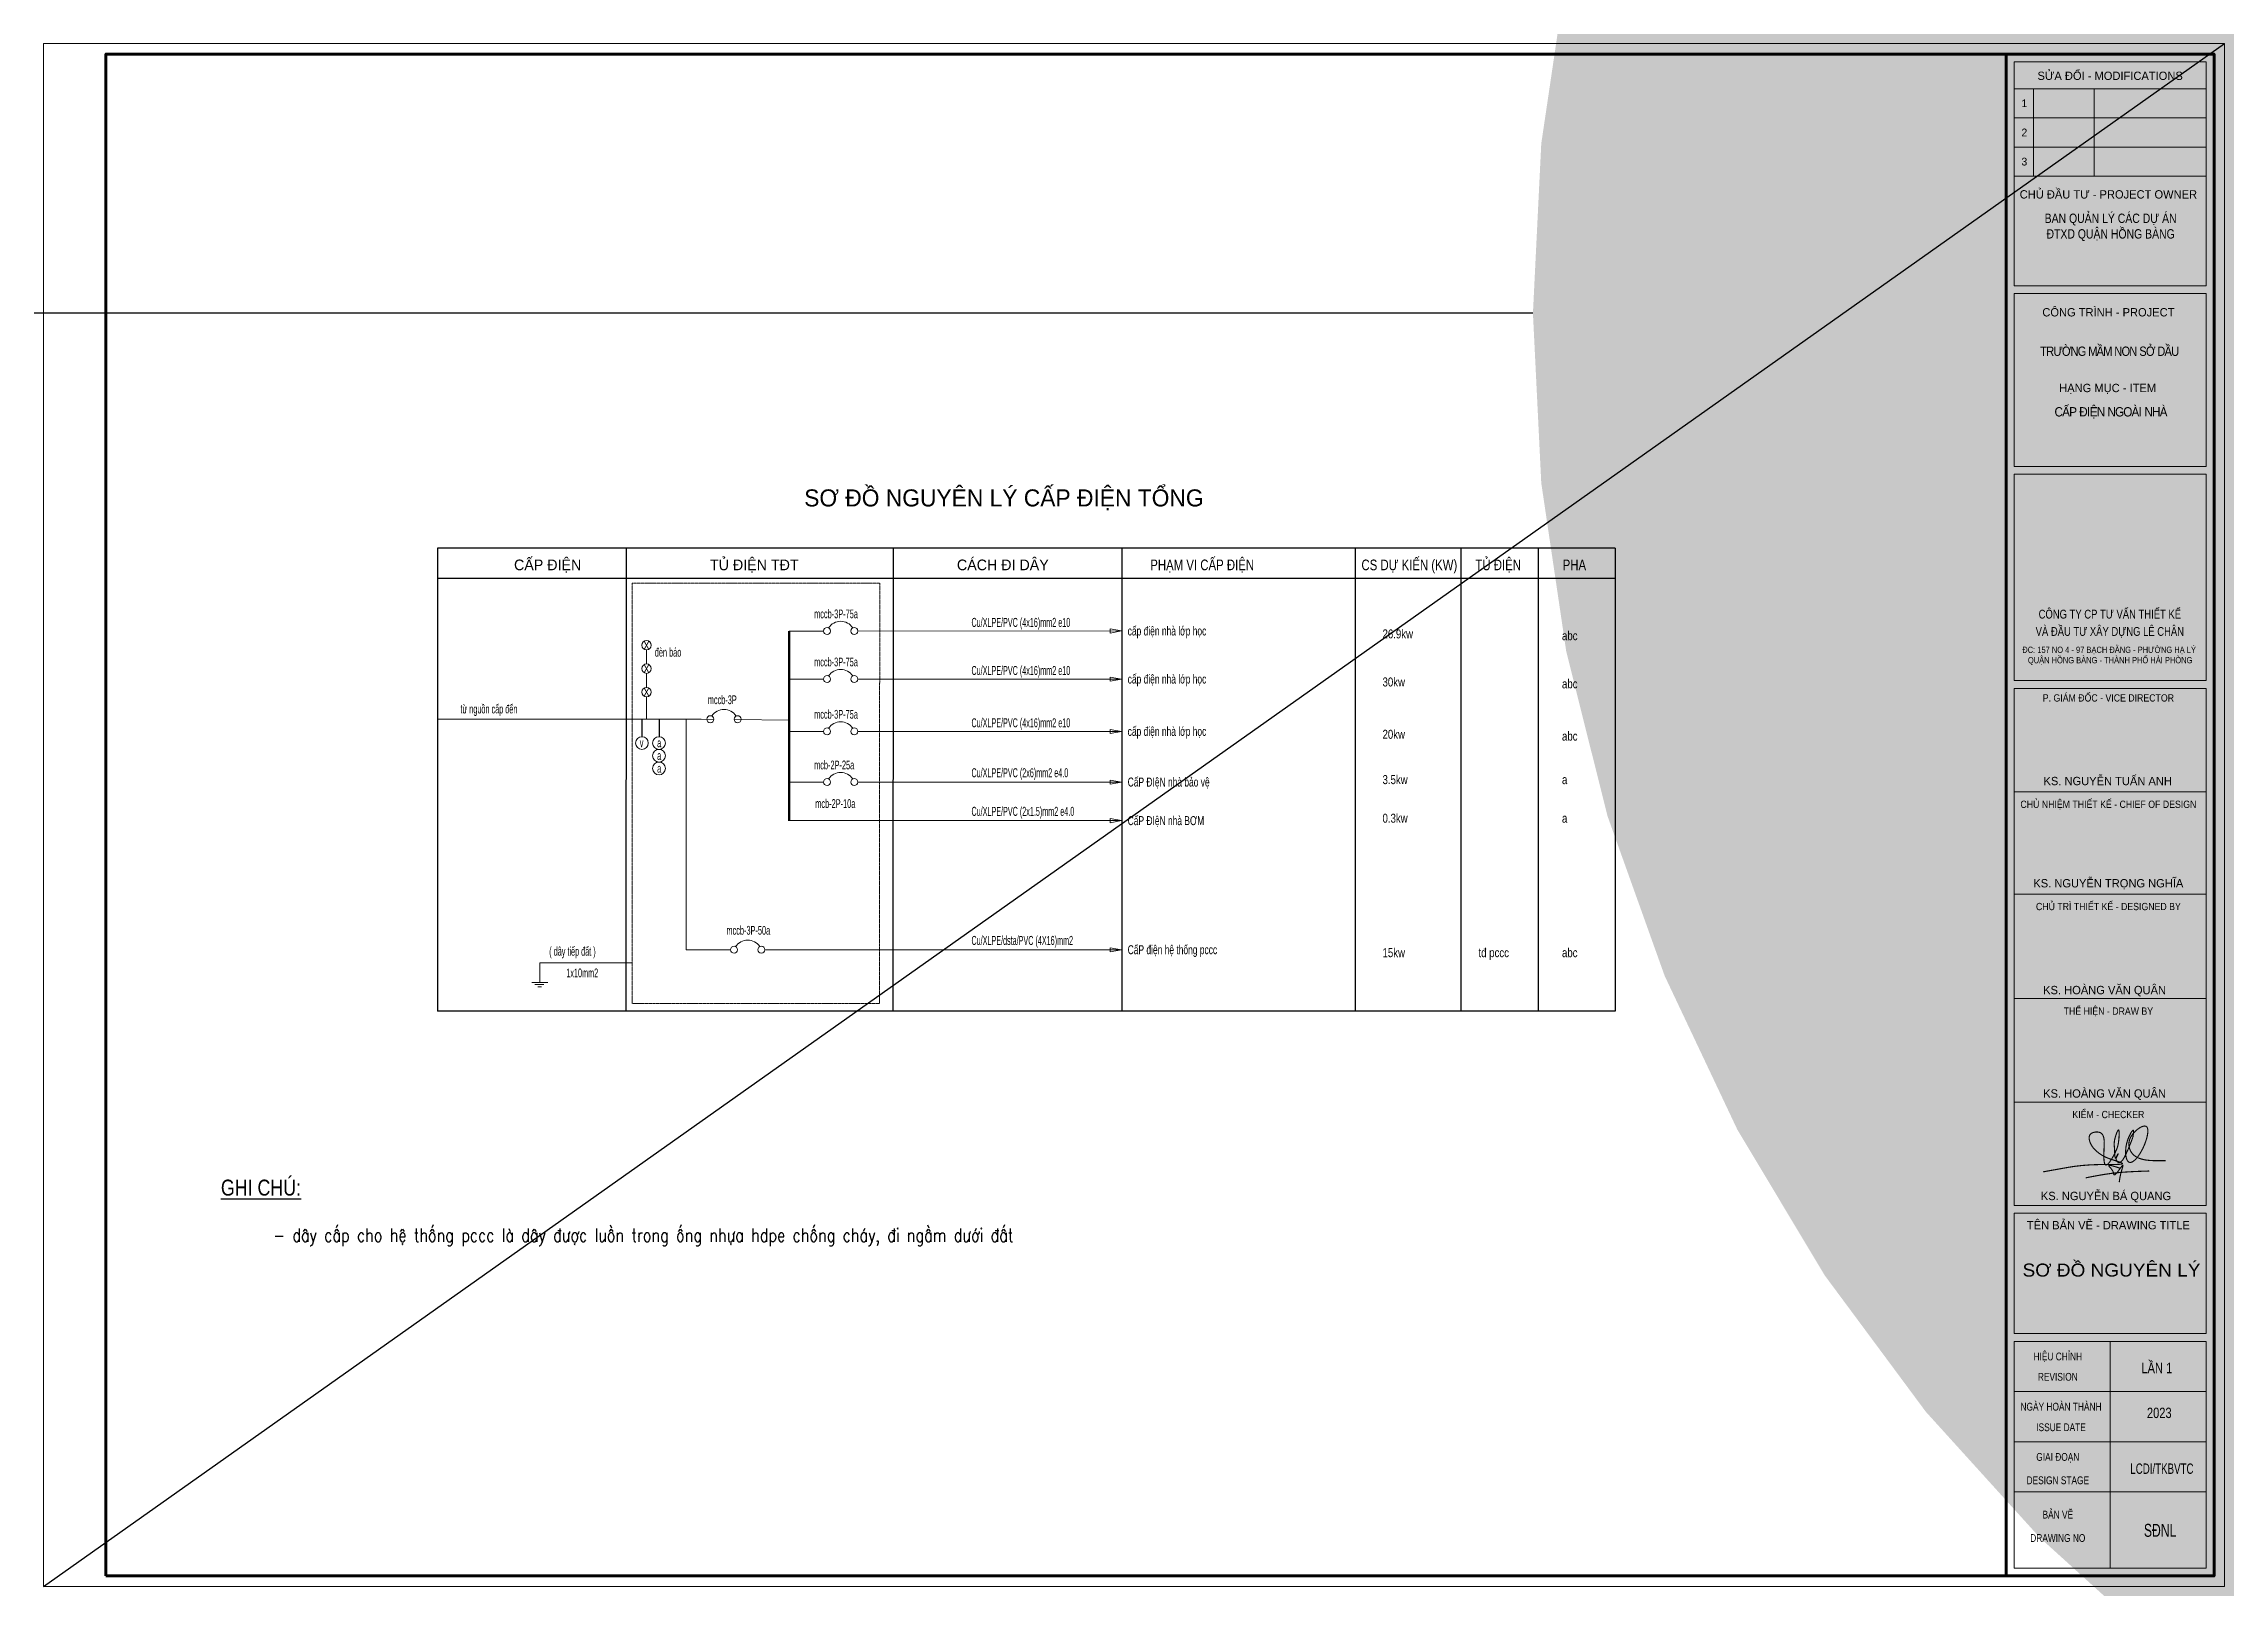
# Model space of a CAD drawing. Header units: millimetres. Extents: x -1075388 to -537338, y 70651 to 270651.
# Drawn here: x -823388 to -697388, y 97125 to 186225 of the extents above; entities that cross this region are included whole.
import ezdxf
from ezdxf.enums import TextEntityAlignment as Align

# ---------------------------------------------------------------- set-up
doc = ezdxf.new("R2010")
doc.units = ezdxf.units.MM
doc.header["$LTSCALE"] = 5
doc.linetypes.add('CENTER2', pattern=[28.575, 19.05, -3.175, 3.175, -3.175])
doc.linetypes.add('HIDDEN', pattern=[0.375, 0.25, -0.125])
doc.layers.get('0').update_dxf_attribs({"linetype": 'CENTER2'})
for name, color, linetype, lineweight in [('08. Net Text', 3, 'Continuous', 13), ('141', 141, 'Continuous', 13), ('2', 2, 'Continuous', 20), ('254-TEXT-TH', 254, 'Continuous', 20), ('7 text nc', 23, 'Continuous', 20), ('8', 8, 'Continuous', 15), ('BICO-9-NÉT CỬA', 9, 'Continuous', 25), ('den', 7, 'Continuous', 20), ('Khungten_LCDI', 7, 'Continuous', 25), ('LC Dim', 8, 'Continuous', 18), ('LC Dim @ 15', 8, 'Continuous', 18), ('LC Hatch', 252, 'Continuous', 9), ('LC ISO', 153, 'Continuous', 13), ('LC Net dam 1', 30, 'Continuous', 30), ('LC Net dam2', 6, 'Continuous', 40), ('LC Net thay', 7, 'Continuous', 25), ('LC Text1', 3, 'Continuous', 20), ('LC Text2', 7, 'Continuous', 25), ('MANH', 35, 'HIDDEN', 5)]:
    doc.layers.add(name, color=color, linetype=linetype, lineweight=lineweight)
for name, color, linetype in [('Chudien', 4, 'HIDDEN'), ('dentuyp', 231, 'Continuous'), ('NHAT', 2, 'Continuous'), ('TEXT', 42, 'Continuous')]:
    doc.layers.add(name, color=color, linetype=linetype)
doc.layers.add('KCS_Plotter', color=11, linetype='Continuous', plot=False)
doc.styles.add('AV', font='VHAVAN.TTF')
doc.styles.add('Dung', font='VNARIALN.TTF', dxfattribs={"width": 0.9, "height": 2.5})
doc.styles.add('HOATBIF', font='hoatbif.shx', dxfattribs={"width": 0.75})
doc.styles.add('Khungten', font='VHAVAN.TTF', dxfattribs={"width": 0.9, "height": 5000})
doc.styles.add('LC 1', font='VHAVANB.TTF')
doc.styles.add('LC 3', font='vnsimli.shx', dxfattribs={"width": 0.75})
doc.styles.add('LC3', font='VHARIALB.TTF', dxfattribs={"width": 0.8})
doc.styles.add('STAND', font='VHARIALB.TTF', dxfattribs={"height": 2})
doc.styles.add('T2', font='VHARIAL.TTF', dxfattribs={"width": 0.8})
doc.styles.add('text', font='hoatbif.shx', dxfattribs={"width": 0.7})
doc.styles.add('Text Khung Ten', font='VHAVAN.TTF')
doc.styles.add('Title', font='VHBLACK.TTF')
doc.styles.add('VnAvantH', font='VHAVANB.TTF', dxfattribs={"width": 0.6})
doc.linetypes.add('1-CAPDIEN', pattern='A,25,-3,["§",STAND,S=2,R=0,X=-1,Y=-2],-5', length=33)
doc.linetypes.add('ZIGZAG', pattern='A,0.00254,-5.08,[131,ltypeshp.shx,S=5.08,R=0,X=-5.08,Y=0],-10.16,[131,ltypeshp.shx,S=5.08,R=180,X=5.08,Y=0],-5.08', length=20.32254)
doc.dimstyles.new('1-100', dxfattribs={"dimscale": 100, "dimtxt": 2.5, "dimasz": 0.35, "dimexe": 0.5, "dimexo": 0, "dimgap": 0.8, "dimtad": 1, "dimdec": 0, "dimzin": 0, "dimdsep": 46, "dimtxsty": 'HOATBIF', "dimblk1": 'DOT', "dimblk2": 'DOT', "dimsah": 1, "dimcen": -1, "dimdle": 1, "dimclrd": 256, "dimclre": 256, "dimclrt": 4, "dimadec": 3, "dimazin": 2, "dimtfac": 0.333333, "dimtdec": 0, "dimtix": 1, "dimtmove": 2, "dimatfit": 3, "dimldrblk": 'DOT', "dimfxl": 1, "dimtvp": 0.833333, "dimtolj": 1, "dimtzin": 0, "dimarcsym": 0})
doc.dimstyles.new('1-100(1-50)', dxfattribs={"dimscale": 50, "dimtxt": 2.5, "dimasz": 0.35, "dimexe": 0.5, "dimexo": 0, "dimgap": 0.8, "dimtad": 1, "dimdec": 0, "dimzin": 0, "dimdsep": 46, "dimtxsty": 'HOATBIF', "dimblk1": 'DOT', "dimblk2": 'DOT', "dimsah": 1, "dimcen": -1, "dimdle": 1, "dimclrd": 256, "dimclre": 256, "dimclrt": 4, "dimadec": 3, "dimazin": 2, "dimtfac": 0.333333, "dimtdec": 0, "dimtix": 1, "dimtmove": 2, "dimatfit": 3, "dimldrblk": 'DOT', "dimfxl": 1, "dimtvp": 0.833333, "dimtolj": 1, "dimtzin": 0, "dimarcsym": 0})
doc.dimstyles.new('KT moi', dxfattribs={"dimscale": 0, "dimtxt": 2.5, "dimasz": 1.5, "dimexe": 1.25, "dimexo": 0.625, "dimgap": 1, "dimtad": 1, "dimdec": 0, "dimdsep": 46, "dimtxsty": 'Dung', "dimblk": 'OPEN30', "dimcen": 2.5, "dimclrd": 4, "dimclre": 4, "dimadec": 0, "dimazin": 0, "dimtfac": 1, "dimtdec": 0, "dimtmove": 0, "dimatfit": 3, "dimfxl": 1, "dimtolj": 1, "dimtzin": 0, "dimarcsym": 0})
pattern_1 = [(45, (-658811.60382, 144292.8334), (-0.12159591, 0.12159591), []), (135, (-658811.60382, 144292.8334), (-0.36478774, 0.12159591), [0.4299065, -0.2579439])]

# ---------------------------------------------------------------- blocks, each defined once
blk = doc.blocks.new('NGUYEN BA QUANG')
at = {"layer": 'LC ISO', "const_width": 54}
for points in [[(-3416, -557, -0.0010233), (-2231, -345, -0.0083849), (-1869, -289, -0.0261139), (-905, -212, -0.0071659), (-491, -205, 0.0017735), (-49, -203, 0.0097361), (200, -197, 0.025773), (331, -186, 0.0544649), (383, -173, 0.09183), (397, -166, 0.3862622), (399, -152, 0.1297931), (379, -135, 0.0368009), (321, -108, 0.0161279), (184, -59, -0.0067357), (-183, 62, -0.0239236), (-416, 154, -0.0467855), (-684, 310, -0.0415094), (-918, 503, -0.092678), (-1136, 813, -0.0777785), (-1199, 1035, -0.0701065), (-1196, 1141, -0.2015724), (-1106, 1286, -0.0918868), (-982, 1343, -0.1188506), (-732, 1351, -0.227561), (-543, 1208, -0.0557164), (-508, 1121, -0.0357413), (-487, 1019, -0.0227565), (-478, 904, -0.0186777), (-477, 714, 0.0053615), (-493, 294, 0.0225006), (-487, 25, 0.0249561), (-474, -85, 0.051878), (-451, -169, 0.0840037), (-427, -209, 0.302699), (-372, -224, 0.0910284), (-331, -204, 0.0457694), (-285, -164, 0.0314074), (-218, -87, 0.0264732), (-114, 66, 0.0388783), (124, 530, 0.0633875), (207, 831, 0.0303767), (243, 1236, 0.019395), (241, 1350, 0.050857), (231, 1429, 0.0892589), (221, 1451, 0.4461927), (202, 1454, 0.0896702), (185, 1438, 0.0483152), (156, 1388, 0.0245678), (114, 1288, 0.037087), (24, 971, 0.0681105), (7, 722, 0.0074038), (19, 571, -0.0098205), (27, 442, 0.0137748), (38, 214, 0.0239914), (46, 154, 0.0686415), (58, 113, 0.1684949), (71, 99, 0.190472), (82, 99, 0.1357526), (102, 116, 0.0425465), (133, 165, 0.0372468), (185, 280, 0.0834618), (192, 310, 0.7523962), (189, 311, 0.0771033), (170, 286, 0.0677775), (106, 135, 0.0796422), (97, 52, 0.0761501), (107, 12, 0.0908181), (168, -77, 0.1629919), (233, -111, 0.1345346), (287, -101, 0.0461347), (315, -85, 0.0588999), (372, -33, 0.0334464), (431, 44, 0.0204929), (492, 142, 0.0189308), (584, 325, 0.0123147), (712, 617, 0.006262), (906, 1114)], [(906, 1114, 0.0068212), (929, 1272, 0.0117745), (937, 1340, 0.0262664), (938, 1394, 0.0521035), (935, 1423, 0.0767832), (930, 1436, 0.1639711), (923, 1442, 0.1700422), (914, 1442, 0.0804787), (902, 1436, 0.05585), (881, 1417, 0.0310563), (847, 1375, 0.0252032), (791, 1286, 0.116129), (556, 476, 0.0619741), (575, 166, 0.0453647), (610, 47, 0.0706763), (660, -41, 0.0914148), (710, -86, 0.1469051), (783, -104, 0.0684475), (833, -95, 0.0496358), (885, -72, 0.0539859), (978, -6, 0.0292093), (1056, 69, 0.0213044), (1134, 162, 0.0254909), (1250, 329, 0.0688733), (1561, 1027, 0.0177299), (1596, 1171, 0.0376973), (1624, 1368, 0.0290371), (1623, 1453, 0.0428799), (1613, 1525, 0.0667264), (1590, 1583, 0.1004946), (1556, 1623, 0.1118715), (1508, 1644, 0.0546311), (1469, 1647, 0.0411791), (1426, 1643, 0.04561), (1355, 1623, 0.0496701), (1225, 1558, 0.1094288), (829, 1164, 0.0504697), (753, 1012, 0.3681263), (1079, 156, 0.0406548), (1223, 90, 0.031441), (1383, 42, 0.0235031), (1557, 9, 0.0170839), (1742, -10, 0.0119355), (1936, -19, 0.0091334), (2206, -21, 0.0029154), (2480, -16)], [(-1368, -847, -0.0040515), (-800, -737, -0.0263843), (342, -582, -0.0063389), (726, -556, -0.0042152), (1111, -537, -0.0026292), (1689, -517)], [(274, -380, 0.0025836), (99, -322, 0.0048292), (-9, -289, 0.0095493), (-104, -262, 0.0201896), (-180, -245, 0.0203908), (-210, -242, 0.0377921), (-233, -241, 0.0838906), (-249, -244, 0.1298664), (-256, -250, 0.1706473), (-258, -257, 0.0741418), (-257, -264, 0.0433302), (-253, -271, 0.0389821), (-240, -290, 0.0183814), (-209, -327, -0.0061446), (-155, -388, -0.0171614), (-112, -442, -0.0291793), (-72, -502, -0.0562767), (-39, -577, -0.0254161), (-31, -610, -0.0032474), (-24, -652, 0.0333155), (-18, -677, 0.0556315), (-12, -689, 0.0875211), (-5, -698, 0.1582798), (8, -703, 0.0777698), (18, -702, 0.0514953), (30, -698, 0.0483803), (50, -685, 0.02792), (72, -667, 0.0212153), (104, -635, 0.0127575), (138, -596, 0.0113536), (192, -528, 0.0059453), (265, -430, -0.0079036), (360, -301, -0.0114833), (384, -270, -0.0278225), (404, -249, -0.066961), (415, -240, -0.1235452), (420, -238, -0.2485841), (424, -240, -0.1208396), (426, -246, -0.0645966), (426, -260, -0.0270083), (421, -289, -0.0113062), (411, -326, -0.0070848), (384, -419, 0.0077733), (340, -569, 0.0316199), (266, -923, 0.0047948), (248, -1055)]]:
    blk.add_lwpolyline(points, format="xyb", dxfattribs=at)
blk = doc.blocks.new('lcdi fix')
at = {"layer": 'Defpoints', "lineweight": 0}
blk.add_lwpolyline([(-1200, -14850), (-1200, 14850), (40800, 14850), (40800, -14850)], close=True, dxfattribs=at)
at = {"layer": 'Khungten_LCDI', "color": 5, "lineweight": 60}
blk.add_line((36600, 14650), (36600, -14650), dxfattribs=at)
at = {"layer": 'Khungten_LCDI', "color": 5, "lineweight": 25}
blk.add_line((40600, -14650), (40600, 14650), dxfattribs=at)
at = {"layer": 'Khungten_LCDI', "color": 9, "lineweight": 15}
for p, q in [((36750, 13981), (40450, 13981)), ((37123, 13981), (37123, 12297)), ((38293, 13981), (38293, 12297)), ((36750, 13420), (40450, 13420)), ((36750, 12858), (40450, 12858)), ((36750, 12297), (40450, 12297)), ((38600, -10133), (38600, -14500)), ((40450, -11100), (36750, -11100)), ((40450, -12067), (36750, -12067)), ((40450, -13033), (36750, -13033))]:
    blk.add_line(p, q, dxfattribs=at)
at = {"layer": 'Khungten_LCDI', "color": 5, "lineweight": 60}
blk.add_lwpolyline([(0, -14650), (0, 14650), (40600, 14650), (40600, -14650)], close=True, dxfattribs=at)
at = {"layer": 'Khungten_LCDI', "color": 9, "lineweight": 15}
for points in [[(36750, 10190), (40450, 10190), (40450, 14500), (36750, 14500)], [(36750, 6712), (40450, 6712), (40450, 10040), (36750, 10040)], [(36750, 2587), (40450, 2587), (40450, 6562), (36750, 6562)], [(36750, 446), (40450, 446), (40450, 2437), (36750, 2437)], [(36750, -1522), (40450, -1522), (40450, 446), (36750, 446)], [(36750, -1522), (40450, -1522), (40450, -3535), (36750, -3535)], [(36750, -1522), (40450, -1522), (40450, -3535), (36750, -3535)], [(36750, -5526), (40450, -5526), (40450, -3535), (36750, -3535)], [(36750, -7517), (40450, -7517), (40450, -5526), (36750, -5526)], [(36750, -9983), (40450, -9983), (40450, -7667), (36750, -7667)], [(36750, -14500), (40450, -14500), (40450, -10133), (36750, -10133)]]:
    blk.add_lwpolyline(points, close=True, dxfattribs=at)
at = {"layer": 'LC Net dam 1', "xscale": 0.4, "yscale": 0.4, "zscale": 0.4}
blk.add_blockref('NGUYEN BA QUANG', (38676, -6647), dxfattribs=at)
at = {"color": 7}
for s, style, p in [('söa ®æi - modifications', 'Khungten', (38600, 14151)), ('chñ ®Çu t\xad - project owner', 'Khungten', (38566, 11868)), ('c«ng tr×nh - PROJECT', 'Khungten', (38566, 9598)), ('h¹ng môc - item', 'Khungten', (38552, 8141)), ('ks. nguyÔn tuÊn anh', 'VnAvantH', (38553, 574)), ('ks. nguyÔn träng nghÜa', 'VnAvantH', (38565, -1394)), ('ks. nguyÔn b¸ quang', 'VnAvantH', (38520, -7414)), ('tªn b¶n vÏ - drawing title', 'Khungten', (38566, -7977))]:
    blk.add_text(s, height=160, dxfattribs=dict(at, style=style)).set_placement(p, align=Align.CENTER)
for s, height, style, width, p in [('c«ng ty cp t\xad vÊn thiÕt kÕ', 170, 'Title', 0.8, (38594, 3782)), ('vµ ®Çu t\xad x©y dùng lª ch©n', 170, 'Title', 0.8, (38594, 3449)), ('P. gi¸m ®èc - VICE director', 140, 'Khungten', 0.9, (38566, 2184)), ('chñ nhiÖm thiÕt kÕ - chief of design', 140, 'Khungten', 0.9, (38566, 136)), ('chñ tr× thiÕt kÕ - designed by', 140, 'Khungten', 0.9, (38566, -1832)), ('thÓ hiÖn - draw by', 140, 'Khungten', 0.9, (38566, -3845)), ('kiÓm - checker', 140, 'Khungten', 0.9, (38566, -5836)), ('hiÖu chØnh', 150, 'Khungten', 0.8, (37592, -10499)), ('revision', 150, 'Khungten', 0.8, (37592, -10891)), ('ngµy hoµn thµnh', 150, 'Khungten', 0.8, (37654, -11466)), ('issue date', 150, 'Khungten', 0.8, (37654, -11862)), ('giai ®o¹n', 150, 'Khungten', 0.8, (37592, -12433)), (' lcdi/tkbvtc', 200, 'Title', 0.7, (39571, -12684)), ('design stage', 150, 'Khungten', 0.8, (37592, -12883)), ('b¶n vÏ', 150, 'Khungten', 0.8, (37592, -13544)), ('drawing nO', 150, 'Khungten', 0.8, (37592, -13994))]:
    blk.add_text(s, height=height, dxfattribs=dict(at, style=style, width=width)).set_placement(p, align=Align.CENTER)
at = {"color": 7, "style": 'VnAvantH'}
for p in [(37310, -3450), (37310, -5441)]:
    blk.add_text('ks. hoµng v¨n qu©n', height=160, dxfattribs=at).set_placement(p)
at = {"color": 4, "char_height": 180, "attachment_point": 5, "style": 'Khungten'}
for s, insert, width in [('{\\f.VnArialH|b0|i0|c0|p34;\\W0.8;ban qu¶n lý c¸c dù ¸n \\P®txd quËn hång bµng}', (38609, 11313), 3619.87), ('{\\f.VnArialH|b0|i0|c0|p34;\\W0.85;\\T0.9;tr\xadêng mÇm non së dÇu}', (38582, 8927), 3712.56), ('{\\f.VnArialH|b0|i0|c0|p34;\\T0.9;cÊp ®iÖn ngoµi nhµ}', (38609, 7742), 3712.56)]:
    blk.add_mtext(s, dxfattribs=dict(at, insert=insert, width=width))
at = {"color": 7, "insert": (38600, 3241), "char_height": 120, "attachment_point": 2, "style": 'Khungten'}
blk.add_mtext_dynamic_manual_height_columns('®c: 157 no 4 - 97 b¹ch ®»ng - ph\xadêng h¹ lý   quËn hång bµng - thµnh phè h¶i phßng ', width=3421.65, gutter_width=25, heights=[0], dxfattribs=at)
at = {"color": 7, "style": 'Khungten', "width": 0.8}
for tag, p in [('REVISION', (39499, -10746)), ('NGAYHT', (39546, -11609))]:
    blk.add_attdef(tag, text='', height=200, dxfattribs=at).set_placement(p, align=Align.CENTER)
at = {"layer": '08. Net Text', "color": 7, "style": 'Text Khung Ten'}
blk.add_text('1', height=150, dxfattribs=at).set_placement((36892, 13627))
at = {"layer": '08. Net Text', "color": 7, "ltscale": 2, "style": 'Text Khung Ten'}
for s, p in [('2', (36892, 13065)), ('3', (36892, 12504))]:
    blk.add_text(s, height=150, dxfattribs=at).set_placement(p)
at = {"layer": 'LC Text1', "style": 'Title', "width": 1.485915}
for tag, p, p2 in [('TENBANVE1', (36913, -8886), (40339, -8886)), ('TENBANVE2', (36913, -9562), (40339, -9562))]:
    blk.add_attdef(tag, text='', height=250, dxfattribs=at).set_placement(p, p2, align=Align.FIT)
at = {"layer": 'LC Text1', "style": 'Title', "width": 0.7}
blk.add_attdef('SOBANVE', text='', height=250, dxfattribs=at).set_placement((39562, -13896), align=Align.CENTER)
blk = doc.blocks.new('DOT')
at = {"color": 0, "linetype": 'ByBlock'}
blk.add_line((-0.5, 0), (-1, 0), dxfattribs=at)
at = {"color": 0, "linetype": 'ByBlock', "const_width": 0.5}
blk.add_lwpolyline([(-0.25, 0, 1), (0.25, 0, 1)], format="xyb", close=True, dxfattribs=at)
blk = doc.blocks.new('*D117')
at = {"layer": 'Defpoints', "color": 0, "transparency": 16777216}
for p in [(-658920.243, 144342.939), (-658916.612, 144342.939), (-658916.612, 144341.342)]:
    blk.add_point(p, dxfattribs=at)
at = {"layer": 'LC Dim', "lineweight": -2, "transparency": 16777216}
for p, q in [((-658920.243, 144342.939), (-658920.243, 144341.267)), ((-658916.612, 144342.939), (-658916.612, 144341.267)), ((-658920.19, 144341.342), (-658918.909, 144341.342)), ((-658916.664, 144341.342), (-658917.946, 144341.342))]:
    blk.add_line(p, q, dxfattribs=at)
at = {"layer": 'LC Dim', "lineweight": -2, "transparency": 16777216, "xscale": 0.0525, "yscale": 0.0525, "zscale": 0.0525, "rotation": 180}
blk.add_blockref('DOT', (-658920.243, 144341.342), dxfattribs=at)
at = {"layer": 'LC Dim', "lineweight": -2, "transparency": 16777216, "xscale": 0.0525, "yscale": 0.0525, "zscale": 0.0525}
blk.add_blockref('DOT', (-658916.612, 144341.342), dxfattribs=at)
at = {"layer": 'LC Dim', "color": 4, "transparency": 16777216, "insert": (-658918.427, 144341.342), "char_height": 0.375, "attachment_point": 5, "style": 'HOATBIF'}
blk.add_mtext('\\A1;500', dxfattribs=at)
blk = doc.blocks.new('_Dot')
at = {"color": 0, "linetype": 'ByBlock', "lineweight": -2}
blk.add_line((-0.5, 0), (-1, 0), dxfattribs=at)
at = {"color": 0, "linetype": 'ByBlock', "const_width": 0.5}
blk.add_lwpolyline([(-0.25, 0, 1), (0.25, 0, 1)], format="xyb", close=True, dxfattribs=at)
blk = doc.blocks.new('*D118')
at = {"layer": 'Defpoints', "color": 0, "transparency": 16777216}
for p in [(-658937.383, 144343.899), (-658938.127, 144340.994), (-658937.383, 144340.994)]:
    blk.add_point(p, dxfattribs=at)
at = {"layer": 'LC Dim', "lineweight": -2, "transparency": 16777216}
for p, q in [((-658937.383, 144343.899), (-658938.202, 144343.899)), ((-658938.127, 144343.846), (-658938.127, 144341.046)), ((-658937.383, 144340.994), (-658938.202, 144340.994))]:
    blk.add_line(p, q, dxfattribs=at)
at = {"layer": 'LC Dim', "lineweight": -2, "transparency": 16777216, "xscale": 0.0525, "yscale": 0.0525, "zscale": 0.0525}
for p, rotation in [((-658938.127, 144343.899), 90), ((-658938.127, 144340.994), 270)]:
    blk.add_blockref('DOT', p, dxfattribs=dict(at, rotation=rotation))
at = {"layer": 'LC Dim', "color": 4, "transparency": 16777216, "insert": (-658938.435, 144342.446), "char_height": 0.375, "attachment_point": 5, "rotation": 90, "style": 'HOATBIF'}
blk.add_mtext('\\A1;400', dxfattribs=at)
blk = doc.blocks.new('*D120')
at = {"layer": 'Defpoints', "color": 0, "transparency": 16777216}
for p in [(-658902.431, 144374.366), (-658902.841, 144372.99), (-658902.431, 144372.99)]:
    blk.add_point(p, dxfattribs=at)
at = {"layer": 'LC Dim', "lineweight": -2, "transparency": 16777216}
for p, q in [((-658902.431, 144374.366), (-658902.916, 144374.366)), ((-658902.841, 144374.313), (-658902.841, 144373.042)), ((-658902.431, 144372.99), (-658902.916, 144372.99))]:
    blk.add_line(p, q, dxfattribs=at)
at = {"layer": 'LC Dim', "lineweight": -2, "transparency": 16777216, "xscale": 0.0525, "yscale": 0.0525, "zscale": 0.0525}
for p, rotation in [((-658902.841, 144374.366), 90), ((-658902.841, 144372.99), 270)]:
    blk.add_blockref('DOT', p, dxfattribs=dict(at, rotation=rotation))
at = {"layer": 'LC Dim', "color": 4, "transparency": 16777216, "insert": (-658903.149, 144373.678), "char_height": 0.375, "attachment_point": 5, "rotation": 90, "style": 'HOATBIF'}
blk.add_mtext('\\A1;300', dxfattribs=at)
blk = doc.blocks.new('TIEUDE1')
at = {"layer": 'LC Text2', "color": 7, "style": 'LC 1'}
blk.add_attdef('TIªU§Ò', text='', height=5, dxfattribs=at).set_placement((0, 0), align=Align.BOTTOM_CENTER)
blk.add_attdef('TL', text='', height=3, dxfattribs=at).set_placement((0, -2), align=Align.TOP_CENTER)
blk = doc.blocks.new('*D119')
at = {"layer": 'Defpoints', "color": 0, "transparency": 16777216}
for p in [(-658909.54, 144370.187), (-658909.108, 144370.187), (-658909.54, 144369.111)]:
    blk.add_point(p, dxfattribs=at)
at = {"layer": 'LC Dim', "lineweight": -2, "transparency": 16777216}
for p, q in [((-658909.54, 144370.187), (-658909.033, 144370.187)), ((-658909.108, 144369.164), (-658909.108, 144370.135)), ((-658909.54, 144369.111), (-658909.033, 144369.111))]:
    blk.add_line(p, q, dxfattribs=at)
at = {"layer": 'LC Dim', "lineweight": -2, "transparency": 16777216, "xscale": 0.0525, "yscale": 0.0525, "zscale": 0.0525}
for p, rotation in [((-658909.108, 144370.187), 90), ((-658909.108, 144369.111), 270)]:
    blk.add_blockref('DOT', p, dxfattribs=dict(at, rotation=rotation))
at = {"layer": 'LC Dim', "color": 4, "transparency": 16777216, "insert": (-658909.415, 144369.649), "char_height": 0.375, "attachment_point": 5, "rotation": 90, "style": 'HOATBIF'}
blk.add_mtext('\\A1;40', dxfattribs=at)
blk = doc.blocks.new('*D115')
at = {"layer": 'Defpoints', "color": 0, "transparency": 16777216}
for p in [(-658913.444, 144373.295), (-658915.596, 144372.444), (-658913.444, 144372.444)]:
    blk.add_point(p, dxfattribs=at)
at = {"layer": 'LC Dim', "lineweight": -2, "transparency": 16777216}
for p, q in [((-658915.596, 144372.444), (-658915.596, 144373.37)), ((-658913.444, 144372.444), (-658913.444, 144373.37)), ((-658915.543, 144373.295), (-658913.496, 144373.295))]:
    blk.add_line(p, q, dxfattribs=at)
at = {"layer": 'LC Dim', "lineweight": -2, "transparency": 16777216, "xscale": 0.0525, "yscale": 0.0525, "zscale": 0.0525, "rotation": 180}
blk.add_blockref('DOT', (-658915.596, 144373.295), dxfattribs=at)
at = {"layer": 'LC Dim', "lineweight": -2, "transparency": 16777216, "xscale": 0.0525, "yscale": 0.0525, "zscale": 0.0525}
blk.add_blockref('DOT', (-658913.444, 144373.295), dxfattribs=at)
at = {"layer": 'LC Dim', "color": 4, "transparency": 16777216, "insert": (-658914.52, 144373.603), "char_height": 0.375, "attachment_point": 5, "style": 'HOATBIF'}
blk.add_mtext('\\A1;d80', dxfattribs=at)
blk = doc.blocks.new('*D116')
at = {"layer": 'Defpoints', "color": 0, "transparency": 16777216}
for p in [(-658915.529, 144370.309), (-658913.511, 144370.309), (-658913.511, 144369.355)]:
    blk.add_point(p, dxfattribs=at)
at = {"layer": 'LC Dim', "lineweight": -2, "transparency": 16777216}
for p, q in [((-658915.529, 144370.309), (-658915.529, 144369.28)), ((-658913.511, 144370.309), (-658913.511, 144369.28)), ((-658915.476, 144369.355), (-658913.563, 144369.355))]:
    blk.add_line(p, q, dxfattribs=at)
at = {"layer": 'LC Dim', "lineweight": -2, "transparency": 16777216, "xscale": 0.0525, "yscale": 0.0525, "zscale": 0.0525, "rotation": 180}
blk.add_blockref('DOT', (-658915.529, 144369.355), dxfattribs=at)
at = {"layer": 'LC Dim', "lineweight": -2, "transparency": 16777216, "xscale": 0.0525, "yscale": 0.0525, "zscale": 0.0525}
blk.add_blockref('DOT', (-658913.511, 144369.355), dxfattribs=at)
at = {"layer": 'LC Dim', "color": 4, "transparency": 16777216, "insert": (-658914.52, 144369.663), "char_height": 0.375, "attachment_point": 5, "style": 'HOATBIF'}
blk.add_mtext('\\A1;d75', dxfattribs=at)
blk = doc.blocks.new('*D112')
at = {"layer": 'Defpoints', "color": 0, "transparency": 16777216}
for p in [(13090.19, 58269.5), (13109.03, 58269.5), (13109.03, 58263.45)]:
    blk.add_point(p, dxfattribs=at)
at = {"layer": 'LC Dim', "lineweight": -2, "transparency": 16777216}
for p, q in [((13090.19, 58269.5), (13090.19, 58262.89)), ((13109.03, 58269.5), (13109.03, 58262.89)), ((13090.59, 58263.45), (13108.64, 58263.45))]:
    blk.add_line(p, q, dxfattribs=at)
at = {"layer": 'LC Dim', "lineweight": -2, "transparency": 16777216, "xscale": 0.392, "yscale": 0.392, "zscale": 0.392, "rotation": 180}
blk.add_blockref('DOT', (13090.19, 58263.45), dxfattribs=at)
at = {"layer": 'LC Dim', "lineweight": -2, "transparency": 16777216, "xscale": 0.392, "yscale": 0.392, "zscale": 0.392}
blk.add_blockref('DOT', (13109.03, 58263.45), dxfattribs=at)
at = {"layer": 'LC Dim', "color": 4, "transparency": 16777216, "insert": (13099.61, 58265.75), "char_height": 2.8, "attachment_point": 5, "style": 'HOATBIF'}
blk.add_mtext('\\A1;300', dxfattribs=at)
blk = doc.blocks.new('*D113')
at = {"layer": 'Defpoints', "color": 0, "transparency": 16777216}
for p in [(13118.45, 58328.91), (13080.77, 58323.16), (13118.45, 58323.16)]:
    blk.add_point(p, dxfattribs=at)
at = {"layer": 'LC Dim', "lineweight": -2, "transparency": 16777216}
for p, q in [((13080.77, 58323.16), (13080.77, 58329.47)), ((13081.17, 58328.91), (13118.06, 58328.91)), ((13118.45, 58323.16), (13118.45, 58329.47))]:
    blk.add_line(p, q, dxfattribs=at)
at = {"layer": 'LC Dim', "lineweight": -2, "transparency": 16777216, "xscale": 0.392, "yscale": 0.392, "zscale": 0.392, "rotation": 180}
blk.add_blockref('DOT', (13080.77, 58328.91), dxfattribs=at)
at = {"layer": 'LC Dim', "lineweight": -2, "transparency": 16777216, "xscale": 0.392, "yscale": 0.392, "zscale": 0.392}
blk.add_blockref('DOT', (13118.45, 58328.91), dxfattribs=at)
at = {"layer": 'LC Dim', "color": 4, "transparency": 16777216, "insert": (13099.61, 58331.21), "char_height": 2.8, "attachment_point": 5, "style": 'HOATBIF'}
blk.add_mtext('\\A1;600', dxfattribs=at)
blk = doc.blocks.new('_Open30')
at = {"color": 0, "linetype": 'ByBlock', "lineweight": -2}
for p, q in [((-1, 0.268), (0, 0)), ((0, 0), (-1, -0.268)), ((0, 0), (-1, 0))]:
    blk.add_line(p, q, dxfattribs=at)
blk = doc.blocks.new('*D107')
at = {"layer": 'Defpoints', "color": 0, "transparency": 16777216}
for p in [(13074.11, 58278.28), (13077.85, 58278.28), (13077.85, 58272)]:
    blk.add_point(p, dxfattribs=at)
at = {"layer": 'LC Dim', "lineweight": -2, "transparency": 16777216}
for p, q in [((13074.11, 58278.67), (13074.11, 58279.06)), ((13077.85, 58278.28), (13073.55, 58278.28)), ((13074.11, 58272), (13074.11, 58278.28)), ((13077.85, 58272), (13073.55, 58272)), ((13074.11, 58271.61), (13074.11, 58271.21))]:
    blk.add_line(p, q, dxfattribs=at)
at = {"layer": 'LC Dim', "lineweight": -2, "transparency": 16777216, "xscale": 0.392, "yscale": 0.392, "zscale": 0.392}
for p, rotation in [((13074.11, 58278.28), 270), ((13074.11, 58272), 90)]:
    blk.add_blockref('DOT', p, dxfattribs=dict(at, rotation=rotation))
at = {"layer": 'LC Dim', "color": 4, "transparency": 16777216, "insert": (13071.82, 58275.14), "char_height": 2.8, "attachment_point": 5, "rotation": 90, "style": 'HOATBIF'}
blk.add_mtext('\\A1;100', dxfattribs=at)
blk = doc.blocks.new('*D108')
at = {"layer": 'Defpoints', "color": 0, "transparency": 16777216}
for p in [(13074.11, 58290.84), (13077.85, 58290.84), (13077.85, 58278.28)]:
    blk.add_point(p, dxfattribs=at)
at = {"layer": 'LC Dim', "lineweight": -2, "transparency": 16777216}
for p, q in [((13077.85, 58290.84), (13073.55, 58290.84)), ((13074.11, 58278.67), (13074.11, 58290.44)), ((13077.85, 58278.28), (13073.55, 58278.28))]:
    blk.add_line(p, q, dxfattribs=at)
at = {"layer": 'LC Dim', "lineweight": -2, "transparency": 16777216, "xscale": 0.392, "yscale": 0.392, "zscale": 0.392}
for p, rotation in [((13074.11, 58290.84), 90), ((13074.11, 58278.28), 270)]:
    blk.add_blockref('DOT', p, dxfattribs=dict(at, rotation=rotation))
at = {"layer": 'LC Dim', "color": 4, "transparency": 16777216, "insert": (13071.82, 58284.56), "char_height": 2.8, "attachment_point": 5, "rotation": 90, "style": 'HOATBIF'}
blk.add_mtext('\\A1;200', dxfattribs=at)
blk = doc.blocks.new('*D109')
at = {"layer": 'Defpoints', "color": 0, "transparency": 16777216}
for p in [(13074.11, 58306.54), (13077.85, 58306.54), (13077.85, 58290.84)]:
    blk.add_point(p, dxfattribs=at)
at = {"layer": 'LC Dim', "lineweight": -2, "transparency": 16777216}
for p, q in [((13077.85, 58306.54), (13073.55, 58306.54)), ((13074.11, 58291.23), (13074.11, 58306.14)), ((13077.85, 58290.84), (13073.55, 58290.84))]:
    blk.add_line(p, q, dxfattribs=at)
at = {"layer": 'LC Dim', "lineweight": -2, "transparency": 16777216, "xscale": 0.392, "yscale": 0.392, "zscale": 0.392}
for p, rotation in [((13074.11, 58306.54), 90), ((13074.11, 58290.84), 270)]:
    blk.add_blockref('DOT', p, dxfattribs=dict(at, rotation=rotation))
at = {"layer": 'LC Dim', "color": 4, "transparency": 16777216, "insert": (13071.82, 58298.69), "char_height": 2.8, "attachment_point": 5, "rotation": 90, "style": 'HOATBIF'}
blk.add_mtext('\\A1;250', dxfattribs=at)
blk = doc.blocks.new('*D110')
at = {"layer": 'Defpoints', "color": 0, "transparency": 16777216}
for p in [(13074.11, 58322.24), (13077.85, 58322.24), (13077.85, 58306.54)]:
    blk.add_point(p, dxfattribs=at)
at = {"layer": 'LC Dim', "lineweight": -2, "transparency": 16777216}
for p, q in [((13077.85, 58322.24), (13073.55, 58322.24)), ((13074.11, 58306.93), (13074.11, 58321.84)), ((13077.85, 58306.54), (13073.55, 58306.54))]:
    blk.add_line(p, q, dxfattribs=at)
at = {"layer": 'LC Dim', "lineweight": -2, "transparency": 16777216, "xscale": 0.392, "yscale": 0.392, "zscale": 0.392}
for p, rotation in [((13074.11, 58322.24), 90), ((13074.11, 58306.54), 270)]:
    blk.add_blockref('DOT', p, dxfattribs=dict(at, rotation=rotation))
at = {"layer": 'LC Dim', "color": 4, "transparency": 16777216, "insert": (13071.82, 58314.39), "char_height": 2.8, "attachment_point": 5, "rotation": 90, "style": 'HOATBIF'}
blk.add_mtext('\\A1;250', dxfattribs=at)
blk = doc.blocks.new('*D111')
at = {"layer": 'Defpoints', "color": 0, "transparency": 16777216}
for p in [(13066.49, 58322.24), (13075.72, 58322.24), (13075.72, 58272)]:
    blk.add_point(p, dxfattribs=at)
at = {"layer": 'LC Dim', "lineweight": -2, "transparency": 16777216}
for p, q in [((13075.72, 58322.24), (13065.93, 58322.24)), ((13066.49, 58272.39), (13066.49, 58321.84)), ((13075.72, 58272), (13065.93, 58272))]:
    blk.add_line(p, q, dxfattribs=at)
at = {"layer": 'LC Dim', "lineweight": -2, "transparency": 16777216, "xscale": 0.392, "yscale": 0.392, "zscale": 0.392}
for p, rotation in [((13066.49, 58322.24), 90), ((13066.49, 58272), 270)]:
    blk.add_blockref('DOT', p, dxfattribs=dict(at, rotation=rotation))
at = {"layer": 'LC Dim', "color": 4, "transparency": 16777216, "insert": (13064.2, 58297.12), "char_height": 2.8, "attachment_point": 5, "rotation": 90, "style": 'HOATBIF'}
blk.add_mtext('\\A1;800', dxfattribs=at)
blk = doc.blocks.new('mb131313')
at = {"layer": 'LC Dim', "linetype": 'Continuous'}
h = blk.add_hatch(dxfattribs=at)
h.set_pattern_fill('ANSI31', color=256, scale=3.139966)
h.set_pattern_definition([(45, (-17040.1811, 79559.46403), (-0.2775364253, 0.2775364253), [])])
h.paths.add_polyline_path([(13092.71, 58294.29), (13092.71, 58290.84), (13106.52, 58290.84), (13106.52, 58294.29)])
at = {"layer": 'LC Hatch'}
h = blk.add_hatch(dxfattribs=at)
h.set_pattern_fill('SWAMP', color=256, scale=1.569983, style=0)
h.set_pattern_definition([(0, (-17040.1811, 79559.464), (0.784991554, 1.359645253), [0.19624789, -1.37373522]), (90, (-17040.083, 79559.464), (-0.784991554, 1.359645253), [0.098123944, -2.62116656]), (90, (-17040.0585, 79559.464), (-0.784991554, 1.359645253), [0.078499155, -2.64079135]), (90, (-17040.1075, 79559.464), (-0.784991554, 1.359645253), [0.078499155, -2.64079135]), (60, (-17040.0339, 79559.464), (-0.78499155, 1.359645254), [0.062799324, -1.50718378]), (120, (-17040.132, 79559.464), (-1.569983106, 6e-10), [0.062799324, -1.50718378])])
h.paths.add_polyline_path([(13080.77, 58322.24), (13083.72, 58306.54), (13115.51, 58306.54), (13118.45, 58322.24)])
h = blk.add_hatch(dxfattribs=at)
h.set_pattern_fill('AR-SAND,_O', color=256, scale=0.94199)
h.set_pattern_definition([(37.5, (-17040.1811, 79559.464), (-0.059339105, 1.81504846), [0, -1.431824594, 0, -1.60138277, 0, -1.53073353]), (7.5, (-17040.181, 79559.464), (1.66711172, 2.65843299), [0, -0.77243169, 0, -1.290526114, 0, -0.49454468]), (327.5, (-17041.3398, 79559.464), (2.93349007, 0.00533077), [0, -0.47099493, 0, -1.695581756, 0, -2.21367618]), (317.5, (-17041.3398, 79559.464), (2.8317408, 0.82676149), [0, -0.235497466, 0, -1.11154804, 0, -1.271686317])])
h.paths.add_polyline_path([(13083.72, 58306.54), (13090.19, 58272), (13109.03, 58272), (13115.51, 58306.54)])
h.paths.add_polyline_path([(13092.71, 58294.29), (13106.52, 58294.29), (13106.52, 58290.84), (13092.71, 58290.84)], flags=16)
h.paths.add_polyline_path([(13098.57, 58280.87), (13099.08, 58281), (13099.61, 58281.04), (13100.14, 58281), (13100.66, 58280.87), (13101.15, 58280.67), (13101.61, 58280.39), (13102.01, 58280.05), (13102.36, 58279.64), (13102.64, 58279.19), (13102.84, 58278.7), (13102.96, 58278.18), (13103.01, 58277.65), (13102.96, 58277.12), (13102.84, 58276.6), (13102.64, 58276.11), (13102.36, 58275.66), (13102.01, 58275.25), (13101.61, 58274.91), (13101.15, 58274.63), (13100.66, 58274.42), (13100.14, 58274.3), (13099.61, 58274.26), (13099.08, 58274.3), (13098.57, 58274.42), (13098.07, 58274.63), (13097.62, 58274.91), (13097.22, 58275.25), (13096.87, 58275.66), (13096.59, 58276.11), (13096.39, 58276.6), (13096.27, 58277.12), (13096.22, 58277.65), (13096.27, 58278.18), (13096.39, 58278.7), (13096.59, 58279.19), (13096.87, 58279.64), (13097.22, 58280.05), (13097.62, 58280.39), (13098.07, 58280.67)], flags=16)
h.paths.add_polyline_path([(13102.13, 58277.65, -1), (13097.1, 58277.65, -1)], flags=0)
at = {"layer": 'LC Net dam2', "linetype": 'Continuous'}
blk.add_lwpolyline([(13092.71, 58294.29), (13106.52, 58294.29), (13106.52, 58290.84), (13092.71, 58290.84)], close=True, dxfattribs=at)
at = {"layer": 'LC Net thay', "color": 1, "linetype": 'ZIGZAG', "ltscale": 3}
blk.add_line((13083.72, 58306.54), (13115.51, 58306.54), dxfattribs=at)
at = {"layer": 'LC Net thay', "linetype": 'Continuous'}
blk.add_lwpolyline([(13090.19, 58272), (13080.77, 58322.24), (13118.45, 58322.24), (13109.03, 58272)], close=True, dxfattribs=at)
at = {"layer": 'LC Text2', "linetype": 'ByBlock'}
for centre in [(13124.85, 58316.23), (13125.1, 58306.48), (13125.1, 58290.77), (13125.1, 58284.62), (13124.87, 58277.99), (13124.88, 58268.71)]:
    blk.add_circle(centre, 2.03, dxfattribs=at)
at = {"layer": 'LC Text1', "color": 3, "insert": (13072.54, 58246.03), "char_height": 2.1964, "width": 71.2321, "attachment_point": 1, "style": 'LC 3'}
blk.add_mtext('\\A1;1 - líp ®Êt ®Çm chÆt^I^I^I:0.138m{\\H0.7x;\\S3^ ;\\H1.4286x;\\P}2 - nilong b¸o c¸p réng 0,5m^I:1 m{\\H2.50595x; }\\P3 - g¹ch chØ b¶o vÖ c¸p^I^I:9 viªn{\\H2.02778x; }\\P4 - c¸t ®en ®Çm chÆt^I^I^I:0.21m{\\H0.7x;\\S3^ ;\\H3.11177x; }\\P5 - èng nhùa g©n xo¾n chÞu lùc hdpe{\\H2.11321x; }\\P6 - c¸p m¹ng ®i ngÇm  {\\H2.13488x; }', dxfattribs=at)
at = {"layer": 'LC Text2', "linetype": 'ByBlock', "char_height": 2.1964, "width": 7.1672, "attachment_point": 1, "style": 'LC 3'}
for s, insert in [('\\pi3.38747;1', (13121.18, 58317.49)), ('\\pi3.03448;2', (13121.43, 58307.74)), ('\\pi3.03448;3', (13121.43, 58292.02)), ('\\pi2.99526;4', (13121.43, 58285.87)), ('\\pi3.03448;5', (13121.2, 58279.25)), ('\\pi3.0737;6', (13121.54, 58269.97))]:
    blk.add_mtext(s, dxfattribs=dict(at, insert=insert))
at = {"layer": 'LC Text2', "insert": (13072.51, 58255.7), "char_height": 2.6357, "width": 49.4244, "attachment_point": 1, "style": 'T2'}
blk.add_mtext('{\\f.VnArial NarrowH|b0|i0|c0|p34;\\W0.9;\\LTHèNG K£ VËT T¦ 1M DµI HµO C¸P:}', dxfattribs=at)
at = {"layer": 'LC Dim', "color": 2}
for base, p1, p2, text, picture, middle in [((13118.45, 58328.91), (13080.77, 58323.16), (13118.45, 58323.16), '600', '*D113', (13099.61, 58331.21)), ((13109.03, 58263.45), (13090.19, 58269.5), (13109.03, 58269.5), '300', '*D112', (13099.61, 58265.75))]:
    dim = blk.add_linear_dim(base=base, p1=p1, p2=p2, text=text, dimstyle='1-100', override={"dimscale": 1.12}, dxfattribs=at)
    dim.commit()
    dim.dimension.update_dxf_attribs({"geometry": picture, "text_midpoint": middle})
for base, p1, p2, text, picture, middle in [((13066.49, 58322.24), (13075.72, 58272), (13075.72, 58322.24), '800', '*D111', (13064.2, 58297.12)), ((13074.11, 58322.24), (13077.85, 58306.54), (13077.85, 58322.24), '250', '*D110', (13071.82, 58314.39)), ((13074.11, 58306.54), (13077.85, 58290.84), (13077.85, 58306.54), '250', '*D109', (13071.82, 58298.69)), ((13074.11, 58290.84), (13077.85, 58278.28), (13077.85, 58290.84), '200', '*D108', (13071.82, 58284.56)), ((13074.11, 58278.28), (13077.85, 58272), (13077.85, 58278.28), '100', '*D107', (13071.82, 58275.14))]:
    dim = blk.add_linear_dim(base=base, p1=p1, p2=p2, angle=90, text=text, dimstyle='1-100', override={"dimscale": 1.12}, dxfattribs=at)
    dim.commit()
    dim.dimension.update_dxf_attribs({"geometry": picture, "text_midpoint": middle})
at = {"layer": 'LC Dim @ 15', "color": 2}
for points in [[(13115.19, 58315.98), (13122.84, 58315.98)], [(13106.96, 58306.48), (13120.14, 58306.48), (13123.08, 58306.48)], [(13106.96, 58290.77), (13120.14, 58290.77), (13123.08, 58290.77)], [(13106.96, 58284.62), (13120.14, 58284.62), (13123.08, 58284.62)]]:
    blk.add_leader(points, dimstyle='KT moi', override={"dimscale": 15, "dimatfit": 1}, dxfattribs=at)
at = {"color": 0, "linetype": 'ZIGZAG', "ltscale": 0.8}
blk.add_wipeout([(13099.61, 58281.04), (13100.14, 58281), (13100.66, 58280.87), (13101.15, 58280.67), (13101.61, 58280.39), (13102.01, 58280.05), (13102.36, 58279.64), (13102.64, 58279.19), (13102.84, 58278.7), (13102.96, 58278.18), (13103.01, 58277.65), (13102.96, 58277.12), (13102.84, 58276.6), (13102.64, 58276.11), (13102.36, 58275.66), (13102.01, 58275.25), (13101.61, 58274.91), (13101.15, 58274.63), (13100.66, 58274.42), (13100.14, 58274.3), (13099.61, 58274.26), (13099.08, 58274.3), (13098.57, 58274.42), (13098.07, 58274.63), (13097.62, 58274.91), (13097.22, 58275.25), (13096.87, 58275.66), (13096.59, 58276.11), (13096.39, 58276.6), (13096.27, 58277.12), (13096.22, 58277.65), (13096.27, 58278.18), (13096.39, 58278.7), (13096.59, 58279.19), (13096.87, 58279.64), (13097.22, 58280.05), (13097.62, 58280.39), (13098.07, 58280.67), (13098.57, 58280.87), (13099.08, 58281)], dxfattribs=at).dxf.layer = 'Chudien'
at = {"layer": 'Chudien'}
h = blk.add_hatch(dxfattribs=at)
h.set_pattern_fill('ANSI31', color=0, scale=0.049737, style=0)
h.set_pattern_definition([(45, (12529.71078, 58264.8545), (-0.111662895, 0.111662895), [])])
h.paths.add_polyline_path([(13098.71, 58275.99, 1), (13099.59, 58275.99, 1)])
h = blk.add_hatch(dxfattribs=at)
h.set_pattern_fill('ANSI31', color=0, scale=0.049737, style=0)
h.set_pattern_definition([(315, (12529.71078, 58286.14818), (-0.111662895, -0.111662895), [])])
h.paths.add_polyline_path([(13098.71, 58275.02, -1), (13099.59, 58275.02, -1)])
h = blk.add_hatch(dxfattribs=at)
h.set_pattern_fill('ANSI31', color=0, scale=0.049737, style=0)
h.set_pattern_definition([(135, (13669.51815, 58264.8545), (0.111662895, 0.111662895), [])])
h.paths.add_polyline_path([(13099.64, 58275.99, 1), (13100.51, 58275.99, 1)])
h = blk.add_hatch(dxfattribs=at)
h.set_pattern_fill('ANSI31', color=0, scale=0.049737, style=0)
h.set_pattern_definition([(225, (13669.51815, 58286.14818), (0.111662895, -0.111662895), [])])
h.paths.add_polyline_path([(13099.64, 58275.02, -1), (13100.51, 58275.02, -1)])
at = {"layer": 'Chudien', "color": 0, "ltscale": 0.5}
blk.add_circle((13099.61, 58277.65), 2.51, dxfattribs=at)
at = {"layer": 'Chudien', "color": 0}
for centre, radius in [((13099.61, 58276.38), 1.24), ((13099.61, 58275.5), 1.24), ((13099.15, 58276.86), 0.44), ((13099.15, 58275.99), 0.44), ((13099.15, 58275.9), 0.44), ((13099.15, 58275.02), 0.44), ((13100.08, 58276.86), 0.44), ((13100.08, 58275.99), 0.44), ((13100.08, 58275.9), 0.44), ((13100.08, 58275.02), 0.44)]:
    blk.add_circle(centre, radius, dxfattribs=at)
at = {"layer": 'LC Dim @ 15', "color": 2}
for points in [[(13099.61, 58276.38), (13119.63, 58268.71), (13122.85, 58268.71)], [(13102.6, 58277.99), (13122.84, 58277.99)]]:
    blk.add_leader(points, dimstyle='KT moi', override={"dimscale": 15, "dimatfit": 1}, dxfattribs=at)
blk = doc.blocks.new('b12121')
at = {"linetype": 'ByBlock'}
h = blk.add_hatch(dxfattribs=at)
h.set_pattern_fill('ANSI32', color=8, scale=0.458567, style=0)
h.set_pattern_definition([(45, (-658811.60382, 144292.8334), (-0.12159591, 0.12159591), []), (45, (-658811.52276, 144292.8334), (-0.12159591, 0.12159591), [])])
h.paths.add_polyline_path([(-658895.518, 144373.77), (-658902.211, 144373.77), (-658902.211, 144373.586), (-658895.518, 144373.586, -0.414214), (-658891.834, 144369.902), (-658891.834, 144365.618), (-658891.651, 144365.618), (-658891.651, 144369.902, 0.414214)])
at = {"layer": '8'}
h = blk.add_hatch(dxfattribs=at)
h.set_pattern_fill('ANSI38', color=256, scale=1.375701, style=0)
h.set_pattern_definition(pattern_1)
h.paths.add_polyline_path([(-658892.524, 144375.054), (-658902.211, 144375.054), (-658902.211, 144374.366), (-658892.809, 144374.366), (-658891.055, 144372.612), (-658891.055, 144365.618), (-658890.367, 144365.618), (-658890.367, 144372.897)])
h = blk.add_hatch(dxfattribs=at)
h.set_pattern_fill('ANSI38', color=256, scale=1.375701, style=0)
h.set_pattern_definition(pattern_1)
h.paths.add_polyline_path([(-658895.518, 144372.99), (-658902.211, 144372.99), (-658902.211, 144372.302), (-658895.803, 144372.302), (-658893.118, 144369.617), (-658893.118, 144365.618), (-658892.43, 144365.618), (-658892.43, 144369.902)])
at = {"linetype": 'ByBlock'}
for p, q in [((-658902.211, 144374.366), (-658892.809, 144374.366)), ((-658891.055, 144372.612), (-658892.809, 144374.366)), ((-658902.211, 144372.99), (-658895.518, 144372.99)), ((-658892.43, 144369.902), (-658895.518, 144372.99)), ((-658891.055, 144372.612), (-658891.055, 144365.618)), ((-658892.43, 144369.902), (-658892.43, 144365.618))]:
    blk.add_line(p, q, dxfattribs=at)
at = {"color": 6, "linetype": 'ByBlock'}
for p, q in [((-658902.211, 144373.77), (-658895.518, 144373.77)), ((-658902.211, 144373.586), (-658895.518, 144373.586)), ((-658891.834, 144369.902), (-658891.834, 144365.618)), ((-658891.657, 144370.125), (-658891.651, 144369.902)), ((-658891.651, 144369.902), (-658891.651, 144365.618))]:
    blk.add_line(p, q, dxfattribs=at)
at = {"color": 6}
for p, q in [((-658895.518, 144373.77), (-658895.238, 144373.759)), ((-658895.518, 144373.586), (-658895.183, 144373.571)), ((-658895.238, 144373.759), (-658894.807, 144373.704)), ((-658895.183, 144373.571), (-658894.828, 144373.521)), ((-658894.828, 144373.521), (-658894.564, 144373.46)), ((-658894.807, 144373.704), (-658894.415, 144373.609)), ((-658894.564, 144373.46), (-658894.376, 144373.405)), ((-658894.415, 144373.609), (-658894.056, 144373.482)), ((-658894.376, 144373.405), (-658894.197, 144373.341)), ((-658894.197, 144373.341), (-658893.914, 144373.218)), ((-658894.056, 144373.482), (-658893.619, 144373.271)), ((-658893.914, 144373.218), (-658893.599, 144373.047)), ((-658893.619, 144373.271), (-658893.466, 144373.18)), ((-658893.599, 144373.047), (-658893.403, 144372.919)), ((-658893.466, 144373.18), (-658893.417, 144373.149)), ((-658893.417, 144373.149), (-658893.272, 144373.05)), ((-658893.403, 144372.919), (-658893.263, 144372.815)), ((-658893.272, 144373.05), (-658893.133, 144372.946)), ((-658893.263, 144372.815), (-658893.129, 144372.706)), ((-658893.133, 144372.946), (-658892.913, 144372.76)), ((-658893.129, 144372.706), (-658893.001, 144372.592)), ((-658892.913, 144372.76), (-658892.789, 144372.642)), ((-658893.001, 144372.592), (-658892.761, 144372.345)), ((-658892.789, 144372.642), (-658892.626, 144372.48)), ((-658892.761, 144372.345), (-658892.544, 144372.076)), ((-658892.626, 144372.48), (-658892.519, 144372.344)), ((-658892.544, 144372.076), (-658892.35, 144371.783)), ((-658892.519, 144372.344), (-658892.413, 144372.207)), ((-658892.413, 144372.207), (-658892.312, 144372.064)), ((-658892.312, 144372.064), (-658892.217, 144371.916)), ((-658892.35, 144371.783), (-658892.182, 144371.465)), ((-658892.217, 144371.916), (-658892.128, 144371.762)), ((-658892.182, 144371.465), (-658892.063, 144371.179)), ((-658892.128, 144371.762), (-658892.045, 144371.602)), ((-658892.045, 144371.602), (-658891.968, 144371.436)), ((-658891.968, 144371.436), (-658891.835, 144371.082)), ((-658892.063, 144371.179), (-658891.931, 144370.743)), ((-658891.835, 144371.082), (-658891.78, 144370.894)), ((-658891.78, 144370.894), (-658891.707, 144370.561)), ((-658891.931, 144370.743), (-658891.845, 144370.181)), ((-658891.845, 144370.181), (-658891.834, 144369.902)), ((-658891.707, 144370.561), (-658891.677, 144370.349)), ((-658891.677, 144370.349), (-658891.657, 144370.125)), ((-658891.834, 144365.618), (-658891.651, 144365.618))]:
    blk.add_line(p, q, dxfattribs=at)
at = {"color": 4}
for p, q in [((-658912.174, 144373.071), (-658912.174, 144372.532)), ((-658911.468, 144372.728), (-658911.314, 144372.782)), ((-658911.468, 144372.728), (-658911.314, 144372.675)), ((-658911.468, 144372.728), (-658910.568, 144372.728)), ((-658910.568, 144372.728), (-658910.722, 144372.782)), ((-658910.568, 144372.728), (-658910.722, 144372.675)), ((-658909.932, 144373.071), (-658909.932, 144372.532)), ((-658912.174, 144371.935), (-658912.174, 144371.395)), ((-658909.932, 144371.935), (-658909.932, 144371.395)), ((-658915.059, 144371.147), (-658914.875, 144371.211)), ((-658915.059, 144371.147), (-658913.98, 144371.147)), ((-658915.059, 144371.147), (-658914.875, 144371.083)), ((-658913.98, 144371.147), (-658914.165, 144371.211)), ((-658913.98, 144371.147), (-658914.165, 144371.083))]:
    blk.add_line(p, q, dxfattribs=at)
for p, q in [((-658912.271, 144370.187), (-658912.271, 144369.839)), ((-658910.253, 144369.839), (-658910.253, 144370.187)), ((-658912.271, 144369.111), (-658912.271, 144369.459)), ((-658910.253, 144369.459), (-658910.253, 144369.111))]:
    blk.add_line(p, q)
at = {"color": 4, "linetype": 'ByBlock'}
blk.add_lwpolyline([(-658910.186, 144369.784), (-658910.186, 144370.187), (-658912.338, 144370.187), (-658912.338, 144369.784)], dxfattribs=at)
at = {"color": 0}
for points in [[(-658937.356, 144343.899), (-658899.12, 144343.899)], [(-658937.356, 144340.994), (-658899.12, 144340.994)]]:
    blk.add_lwpolyline(points, dxfattribs=at)
at = {"color": 4, "linetype": 'ByBlock'}
for radius in [1.076, 1.009]:
    blk.add_circle((-658914.52, 144371.535), radius, dxfattribs=at)
at = {"color": 4}
for centre, radius, start, end in [((-658912.111, 144372.074), 0.152, 245.70887, 31.96925), ((-658909.994, 144372.074), 0.152, 148.03075, 294.29113), ((-658912.338, 144369.649), 0.135, 270, 90), ((-658910.186, 144369.649), 0.135, 90, 270)]:
    blk.add_arc(centre, radius, start, end, dxfattribs=at)
for centre, start, end in [((-658912.338, 144369.649), 289.47122, 70.52878), ((-658910.186, 144369.649), 109.47122, 250.52878)]:
    blk.add_arc(centre, 0.202, start, end)
at = {"color": 4, "linetype": 'ByBlock'}
for centre in [(-658911.053, 144373.071), (-658911.053, 144371.395)]:
    blk.add_ellipse(centre, major_axis=(-1.121, 0), ratio=0.601005, dxfattribs=at)
for centre, start_param, end_param in [((-658911.053, 144372.532), 0, 3.141593), ((-658911.053, 144371.935), 6.283185, 9.424778), ((-658911.053, 144371.395), 0, 3.141593)]:
    blk.add_ellipse(centre, major_axis=(-1.121, 0), ratio=0.601005, start_param=start_param, end_param=end_param, dxfattribs=at)
blk.add_open_spline([(-658912.107, 144373.071), (-658912.107, 144373.01), (-658912.09, 144372.948), (-658912.022, 144372.827), (-658911.97, 144372.768), (-658911.833, 144372.661), (-658911.749, 144372.613), (-658911.556, 144372.535), (-658911.448, 144372.506), (-658911.222, 144372.469), (-658911.103, 144372.461), (-658910.868, 144372.47), (-658910.752, 144372.486), (-658910.536, 144372.54), (-658910.435, 144372.577), (-658910.262, 144372.667), (-658910.189, 144372.721), (-658910.077, 144372.835), (-658910.039, 144372.896), (-658909.997, 144373.019), (-658909.993, 144373.08), (-658910.019, 144373.202), (-658910.049, 144373.264), (-658910.144, 144373.382), (-658910.209, 144373.438), (-658910.369, 144373.535), (-658910.464, 144373.577), (-658910.672, 144373.64), (-658910.786, 144373.662), (-658911.019, 144373.681), (-658911.138, 144373.68), (-658911.369, 144373.653), (-658911.48, 144373.629), (-658911.683, 144373.56), (-658911.774, 144373.516), (-658911.926, 144373.414), (-658911.986, 144373.357), (-658912.071, 144373.237), (-658912.096, 144373.176), (-658912.106, 144373.1), (-658912.107, 144373.086), (-658912.107, 144373.071)], degree=3, knots=[0, 0, 0, 0, 0.326609, 0.326609, 0.653218, 0.653218, 0.979827, 0.979827, 1.306436, 1.306436, 1.633045, 1.633045, 1.959654, 1.959654, 2.286263, 2.286263, 2.612872, 2.612872, 2.939481, 2.939481, 3.266089, 3.266089, 3.592698, 3.592698, 3.919307, 3.919307, 4.245916, 4.245916, 4.572525, 4.572525, 4.899134, 4.899134, 5.225743, 5.225743, 5.552352, 5.552352, 5.878961, 5.878961, 6.20557, 6.20557, 6.283185, 6.283185, 6.283185, 6.283185], dxfattribs=at)
at = {"color": 0}
for points in [[(-658937.356, 144343.899), (-658937.321, 144342.903), (-658936.724, 144342.008), (-658937.356, 144340.994)], [(-658899.12, 144343.899), (-658899.155, 144342.903), (-658899.752, 144342.008), (-658899.12, 144340.994)]]:
    blk.add_spline(points, degree=3, dxfattribs=at)
at = {"layer": 'LC Dim', "color": 2}
for p, q in [((-658895.518, 144373.586), (-658895.518, 144369.902)), ((-658896.066, 144369.369), (-658892.881, 144372.468)), ((-658891.834, 144369.902), (-658895.518, 144369.902))]:
    blk.add_line(p, q, dxfattribs=at)
at = {"layer": 'LC Dim'}
blk.add_lwpolyline([(-658912.338, 144369.515), (-658912.338, 144369.111), (-658910.186, 144369.111), (-658910.186, 144369.515)], dxfattribs=at)
at = {"layer": 'LC Net thay'}
for p, q in [((-658916.475, 144348.847), (-658916.475, 144359.102)), ((-658916.475, 144359.102), (-658893.455, 144359.102)), ((-658893.455, 144348.847), (-658893.455, 144359.102)), ((-658916.475, 144357.637), (-658893.455, 144357.637)), ((-658916.475, 144348.847), (-658893.455, 144348.847))]:
    blk.add_line(p, q, dxfattribs=at)
at = {"layer": 'MANH'}
for p, q in [((-658914.358, 144348.847), (-658914.358, 144359.102)), ((-658899.706, 144348.847), (-658899.706, 144359.102)), ((-658896.967, 144348.847), (-658896.967, 144359.102)), ((-658916.475, 144356.172), (-658893.455, 144356.172)), ((-658916.475, 144354.707), (-658893.455, 144354.707)), ((-658916.475, 144353.242), (-658893.455, 144353.242)), ((-658916.475, 144351.777), (-658893.455, 144351.777)), ((-658916.475, 144351.777), (-658893.455, 144351.777)), ((-658916.475, 144350.312), (-658893.455, 144350.312)), ((-658916.475, 144350.312), (-658893.455, 144350.312)), ((-658916.475, 144350.312), (-658893.455, 144350.312)), ((-658916.475, 144348.847), (-658893.455, 144348.847))]:
    blk.add_line(p, q, dxfattribs=at)
at = {"xscale": 0.1707346660818, "yscale": 0.1707346660818, "zscale": 0.1707346660818}
blk.add_blockref('mb131313', (-661171.472, 134416.95), dxfattribs=at)
at = {"layer": 'LC Text2'}
ref = blk.add_blockref('TIEUDE1', (-658896.551, 144363.607), dxfattribs=dict(at, xscale=0.1489898933168929, yscale=0.1489898933168929, zscale=0.1489898933168929))
ref.add_attrib('TIªU§Ò', '%%UvÞ trÝ bÎ gãc cña tuyÕn c¸p', dxfattribs={"color": 7, "height": 0.73369, "style": 'LC3', "width": 0.8}).set_placement((-658896.551, 144363.607), align=Align.BOTTOM_CENTER)
ref = blk.add_blockref('TIEUDE1', (-658915.725, 144363.137), dxfattribs=dict(at, xscale=0.1340909058425612, yscale=0.1340909058425612, zscale=0.1340909058425612))
ref.add_attrib('TIªU§Ò', '%%UbiÓn b¸o c¸p', dxfattribs={"color": 7, "height": 0.66032, "style": 'LC3', "width": 0.8}).set_placement((-658915.725, 144363.137), align=Align.BOTTOM_CENTER)
ref = blk.add_blockref('TIEUDE1', (-658905.306, 144360.085), dxfattribs=dict(at, xscale=0.1489898933168929, yscale=0.1489898933168929, zscale=0.1489898933168929))
ref.add_attrib('TIªU§Ò', '%%Uthèng kª vËt t\xad ®iÖn', dxfattribs={"color": 7, "height": 0.73369, "style": 'LC3', "width": 0.8}).set_placement((-658905.306, 144360.085), align=Align.BOTTOM_CENTER)
at = {"color": 0, "char_height": 0.20338, "width": 5.10533, "attachment_point": 2}
for insert in [(-658910.969, 144373.584), (-658914.545, 144372.045)]:
    blk.add_mtext('{\\f.VnArialH|b1|i0|c0|p34;c¸p\\P®iÖn lùc}', dxfattribs=dict(at, insert=insert))
at = {"insert": (-658921.3, 144345.552), "char_height": 0.45386, "width": 9.60162, "attachment_point": 1}
blk.add_mtext('{\\f.VnArial NarrowH|b0|i0|c0|p34;\\Lni l«ng b¸o hiÖu c¸p }', dxfattribs=at)
at = {"color": 1, "char_height": 1.08926, "width": 24.50268, "attachment_point": 1}
for insert in [(-658934.652, 144343.398), (-658916.44, 144343.398)]:
    blk.add_mtext('{\\f.VnArialH|b1|i0|c0|p34;c¸p ngÇm h¹ thÕ}', dxfattribs=dict(at, insert=insert))
at = {"layer": '7 text nc', "color": 2, "linetype": 'Continuous', "style": 'text', "width": 0.85}
for s, height, p in [('STT', 0.4127, (-658916.011, 144357.976, 0)), ('tªn vËt liÖu', 0.41271, (-658912.646, 144357.976, 0)), ('®¬n vÞ', 0.4127, (-658899.299, 144357.976, 0)), ('sè l\xadîng', 0.4127, (-658896.614, 144357.976, 0))]:
    blk.add_text(s, height=height, dxfattribs=at).set_placement(p)
at = {"layer": 'LC Text1', "color": 3, "style": 'LC 3', "width": 0.75}
for s, height, p in [('sø tr¸ng men mµu tr¾ng', 0.37247, (-658922.713, 144371.978)), ('r<=10d', 0.3725, (-658896.527, 144369.06)), ('- viÒn xung quanh nÐt 1mm', 0.37247, (-658921.187, 144367.198)), ('- cì ch÷ 35 bold - kiÓu vnarialh', 0.37247, (-658921.187, 144366.322)), ('- ®\xadêng viÒn, mòi tªn, ch÷ mµu xanh tÝm vµ ch×m 1mm', 0.37247, (-658921.193, 144365.483)), ('1', 0.372, (-658915.607, 144356.445, 0)), ('c¸p cu/xlpe/pvc 4x16mm2', 0.37247, (-658913.805, 144356.445, 0)), ('m', 0.372, (-658898.519, 144356.445, 0)), ('43', 0.3725, (-658895.37, 144356.445, 0)), ('2', 0.372, (-658915.607, 144354.98, 0)), ('c¸p cu/xlpe/dsta/pvc/4x16mm2', 0.37247, (-658913.805, 144354.98, 0)), ('m', 0.372, (-658898.519, 144354.98, 0)), ('45', 0.3725, (-658895.37, 144354.98, 0)), ('3', 0.372, (-658915.607, 144353.515, 0)), ('c«ng x«n ®ì d©y ®iÖn + phô kiÖn', 0.37247, (-658913.805, 144353.515, 0)), ('bé', 0.3725, (-658898.519, 144353.515, 0)), ('02', 0.3725, (-658895.37, 144353.515, 0)), ('èng luån hpde 65/50', 0.37247, (-658913.805, 144352.05, 0)), ('4', 0.372, (-658915.607, 144352.05, 0)), ('m', 0.372, (-658898.519, 144352.05, 0)), ('45', 0.3725, (-658895.37, 144352.05, 0)), ('hµo c¸p ®¬n ', 0.37247, (-658913.805, 144350.585, 0)), ('m', 0.372, (-658898.519, 144350.585, 0)), ('45', 0.3725, (-658895.37, 144350.585, 0)), ('mèc b¸o c¸p', 0.37247, (-658913.805, 144349.086, 0)), ('c¸i', 0.3725, (-658898.519, 144349.086, 0)), ('03', 0.3725, (-658895.37, 144349.086, 0)), ('- l\xadíi b¸o hiÖu c¸p réng 0.4m, 2 líp dµy 0.15mm', 0.33228, (-658934.565, 144338.803)), ('- l\xadíi mµu tr¾ng, ch÷ mµu ®á', 0.33228, (-658934.565, 144337.741)), ('- mËt ®é 20m/1biÓn b¸o. T¹i c¸c vÞ trÝ bÎ gãc ®Æt 2 biÓn b¸o c¸p tr\xadíc vµ sau khi bÎ gãc.', 0.33228, (-658934.566, 144336.622))]:
    blk.add_text(s, height=height, dxfattribs=at).set_placement(p)
at = {"layer": 'LC Text1', "color": 3, "linetype": '1-CAPDIEN', "style": 'LC 3', "width": 0.75}
blk.add_text('5', height=0.372, dxfattribs=at).set_placement((-658915.607, 144350.585, 0))
at = {"layer": 'LC Text1', "color": 3, "linetype": '1-CAPDIEN', "ltscale": 3, "style": 'LC 3', "width": 0.75}
blk.add_text('6', height=0.372, dxfattribs=at).set_placement((-658915.607, 144349.12))
at = {"layer": 'LC Text2', "style": 'T2', "width": 0.8}
blk.add_text('%%Ughi chó:', height=0.44697, dxfattribs=at).set_placement((-658922.393, 144368.111))
at = {"layer": 'LC Dim'}
dim = blk.add_linear_dim(base=(-658902.841, 144372.99), p1=(-658902.431, 144374.366), p2=(-658902.431, 144372.99), angle=90, text='300', dimstyle='1-100(1-50)', override={"dimscale": 0.15, "dimdec": 2}, dxfattribs=at)
dim.commit()
dim.dimension.update_dxf_attribs({"geometry": '*D120', "text_midpoint": (-658903.149, 144373.678)})
for base, p1, p2, text, picture, middle in [((-658913.444, 144373.295), (-658915.596, 144372.444), (-658913.444, 144372.444), 'd80', '*D115', (-658914.52, 144373.603)), ((-658913.511, 144369.355), (-658915.529, 144370.309), (-658913.511, 144370.309), 'd75', '*D116', (-658914.52, 144369.663))]:
    dim = blk.add_linear_dim(base=base, p1=p1, p2=p2, text=text, dimstyle='1-100(1-50)', override={"dimscale": 0.15, "dimdec": 2}, dxfattribs=at)
    dim.commit()
    dim.dimension.update_dxf_attribs({"geometry": picture, "text_midpoint": middle})
for p1, p2, distance, text, picture, middle in [((-658909.54, 144369.111), (-658909.54, 144370.187), -0.432, '40', '*D119', (-658909.415, 144369.649)), ((-658937.383, 144343.899), (-658937.383, 144340.994), -0.744, '400', '*D118', (-658938.435, 144342.446))]:
    dim = blk.add_aligned_dim(p1=p1, p2=p2, distance=distance, text=text, dimstyle='1-100(1-50)', override={"dimscale": 0.15, "dimdec": 2}, dxfattribs=at)
    dim.commit()
    dim.dimension.update_dxf_attribs({"geometry": picture, "text_midpoint": middle})
dim = blk.add_linear_dim(base=(-658916.612, 144341.342), p1=(-658920.243, 144342.939), p2=(-658916.612, 144342.939), angle=0, text='500', dimstyle='1-100(1-50)', override={"dimscale": 0.15, "dimdec": 2}, dxfattribs=at)
dim.commit()
dim.dimension.update_dxf_attribs({"geometry": '*D117', "text_midpoint": (-658918.427, 144341.342), "dimtype": 129})
at = {"layer": 'LC ISO', "ltscale": 2}
blk.add_leader([(-658915.296, 144371.844), (-658922.755, 144371.844)], dimstyle='1-100', override={"dimasz": 1}, dxfattribs=at)

msp = doc.modelspace()

# ---------------------------------------------------------------- block references
at = {"layer": 'BICO-9-NÉT CỬA', "xscale": 2000.000000000606, "yscale": 2000.000000000606, "zscale": 2000.000000000606}
msp.add_blockref('b12121', (1317193254.076, -288573038.042, 2329), dxfattribs=at)

# ---------------------------------------------------------------- next in the draw order: linework, layer by layer
at = {"layer": '141', "linetype": 'HIDDEN', "elevation": 2329}
msp.add_lwpolyline([(-789373.163, 155058.767), (-775081.591, 155058.767), (-775085.356, 130791.266), (-789376.927, 130791.266)], close=True, dxfattribs=at)
at = {"layer": '254-TEXT-TH'}
for p, q in [((-788426.007, 151240.034, 2329), (-788681.081, 151719.316, 2329)), ((-788681.081, 151240.034, 2329), (-788426.007, 151719.316, 2329)), ((-788553.544, 150398.142, 2329), (-788553.544, 151208.21, 2329)), ((-788426.007, 149887.036, 2329), (-788681.081, 150366.318, 2329)), ((-788681.081, 149887.036, 2329), (-788426.007, 150366.318, 2329)), ((-788426.007, 148534.037, 2329), (-788681.081, 149013.319, 2329)), ((-788681.081, 148534.037, 2329), (-788426.007, 149013.319, 2329)), ((-788553.544, 149045.144, 2329), (-788553.544, 149855.211, 2329)), ((-788553.544, 147207.078, 2329), (-788553.544, 148502.213, 2329))]:
    msp.add_line(p, q, dxfattribs=at)
for centre, radius in [((-788553.544, 151479.675, 2329), 271.466), ((-788553.544, 150126.677, 2329), 271.466), ((-788553.544, 148773.678, 2329), 271.466), ((-788818.774, 145831.098, 2329), 367.264), ((-787831.252, 145831.098, 2329), 367.264), ((-787831.252, 145096.57, 2329), 367.264), ((-787831.252, 144362.042, 2329), 367.264)]:
    msp.add_circle(centre, radius, dxfattribs=at)
at = {"layer": 'den'}
for p, q in [((-778326.119, 152301.794, 2329), (-780307.92, 152301.766, 2329)), ((-761083.02, 152302.053, 2329), (-776346.079, 152301.823, 2329)), ((-761770.013, 152418.951, 2329), (-761770.013, 152184.917, 2329)), ((-761105.617, 152301.934, 2329), (-761770.013, 152418.951, 2329)), ((-761105.617, 152301.934, 2329), (-761770.013, 152184.917, 2329)), ((-778326.119, 149525.215, 2329), (-780307.92, 149525.186, 2329)), ((-761083.02, 149525.474, 2329), (-776346.079, 149525.244, 2329)), ((-761770.013, 149642.371, 2329), (-761770.013, 149408.338, 2329)), ((-761105.617, 149525.354, 2329), (-761770.013, 149642.371, 2329)), ((-761105.617, 149525.354, 2329), (-761770.013, 149408.338, 2329)), ((-785387.064, 147207.078, 2329), (-800622.047, 147207.078, 2329)), ((-784661.847, 147198.476, 2329), (-785387.064, 147207.078, 2329)), ((-780307.816, 147146.833, 2329), (-783491.138, 147184.59, 2329)), ((-778326.119, 146503.644, 2329), (-780307.92, 146503.616, 2329)), ((-761083.02, 146503.903, 2329), (-776346.079, 146503.673, 2329)), ((-761770.013, 146620.801, 2329), (-761770.013, 146386.767, 2329)), ((-761105.617, 146503.784, 2329), (-761770.013, 146620.801, 2329)), ((-761105.617, 146503.784, 2329), (-761770.013, 146386.767, 2329)), ((-761769.822, 143693.58, 2329), (-761769.822, 143459.546, 2329)), ((-761105.426, 143576.563, 2329), (-761769.822, 143693.58, 2329)), ((-778326.006, 143576.427, 2329), (-780374.435, 143576.397, 2329)), ((-761082.83, 143576.682, 2329), (-776345.966, 143576.456, 2329)), ((-761105.426, 143576.563, 2329), (-761769.822, 143459.546, 2329)), ((-761082.797, 141348.11, 2329), (-780374.402, 141347.824, 2329)), ((-761769.789, 141465.008, 2329), (-761769.789, 141230.974, 2329)), ((-761105.393, 141347.991, 2329), (-761769.789, 141465.008, 2329)), ((-761105.393, 141347.991, 2329), (-761769.789, 141230.974, 2329)), ((-761082.797, 133891.956, 2329), (-781716.04, 133891.65, 2329)), ((-761769.789, 134008.854, 2329), (-761769.789, 133774.82, 2329)), ((-761105.393, 133891.837, 2329), (-761769.789, 134008.854, 2329)), ((-761105.393, 133891.837, 2329), (-761769.789, 133774.82, 2329)), ((-794717.668, 131998.157, 2334.214), (-794717.668, 133140.488, 2329)), ((-794717.668, 133140.488, 2329), (-789371.92, 133140.449, 2329)), ((-794264.394, 131998.157, 2334.214), (-795170.941, 131998.157, 2334.214)), ((-794484.163, 131888.14, 2334.214), (-795006.115, 131888.14, 2334.214)), ((-794621.518, 131750.621, 2334.214), (-794841.288, 131750.621, 2334.214))]:
    msp.add_line(p, q, dxfattribs=at)
at = {"layer": 'den', "const_width": 135.731, "elevation": 2329}
msp.add_lwpolyline([(-780307.92, 152301.766), (-780307.757, 141347.825)], dxfattribs=at)
at = {"layer": 'den', "elevation": 2329}
msp.add_lwpolyline([(-783695.728, 133895.802), (-786268.941, 133895.802), (-786268.941, 147207.078)], dxfattribs=at)
at = {"layer": 'den'}
for centre in [(-778123.428, 152301.766, 2329), (-776548.771, 152301.766, 2329), (-778123.428, 149525.186, 2329), (-776548.771, 149525.186, 2329), (-784864.355, 147207.078, 2329), (-783289.698, 147207.078, 2329), (-778123.428, 146503.616, 2329), (-776548.771, 146503.616, 2329), (-778123.315, 143576.456, 2329), (-776548.657, 143576.456, 2329), (-783493.389, 133891.636, 2329), (-781918.732, 133891.636, 2329)]:
    msp.add_circle(centre, 202.691, dxfattribs=at)
for centre in [(-777336.099, 152027.535, 2329), (-777336.099, 149250.956, 2329), (-784077.026, 146932.848, 2329), (-777336.099, 146229.385, 2329), (-777335.986, 143302.226, 2329), (-782706.06, 133617.405, 2329)]:
    msp.add_arc(centre, 833.72, 33.16757939, 146.83242061, dxfattribs=at)
at = {"layer": 'dentuyp'}
for p, q in [((-800622.187, 157081.687, 2329), (-800625.951, 130343.222, 2329)), ((-732578.586, 157081.687, 2329), (-800622.187, 157081.687, 2329)), ((-789736.839, 157081.687, 2329), (-789740.604, 130343.222, 2329)), ((-774311.794, 157081.687, 2329), (-774315.558, 130343.222, 2329)), ((-761083.18, 157081.687, 2329), (-761086.944, 130343.222, 2329)), ((-747609.334, 157081.687, 2329), (-747613.099, 130343.222, 2329)), ((-741495.42, 157081.687, 2329), (-741499.184, 130343.222, 2329)), ((-737036.939, 157081.687, 2329), (-737040.976, 130343.222, 2329)), ((-732578.586, 157081.864, 2329), (-732582.623, 130343.222, 2329)), ((-732578.516, 155324.542, 2329), (-800622.187, 155324.542, 2329)), ((-732582.623, 130343.222, 2329), (-800625.951, 130343.222, 2329))]:
    msp.add_line(p, q, dxfattribs=at)
at = {"layer": 'KCS_Plotter'}
msp.add_line((-823387.669, 97124.99, 2329), (-697387.672, 186224.99, 2329), dxfattribs=at)
at = {"layer": 'NHAT'}
for p, q in [((-788818.774, 147207.078, 2329), (-788818.774, 146198.362, 2329)), ((-787831.252, 147207.078, 2329), (-787831.252, 146198.362, 2329))]:
    msp.add_line(p, q, dxfattribs=at)

# ---------------------------------------------------------------- next in the draw order: block references
at = {"layer": 'LC Net thay'}
ref = msp.add_blockref('lcdi fix', (-819787.669, 141674.99), dxfattribs=dict(at, xscale=3.000000000001631, yscale=3.000000000001631, zscale=3.000000000001631))
ref.add_attrib('NGAYHT', '2023', dxfattribs={"layer": 'LC Text1', "height": 599.9968, "style": 'Khungten', "width": 0.8}).set_placement((-701149.446, 106846.877), align=Align.CENTER)
ref.add_attrib('REVISION', 'lÇn 1', dxfattribs={"layer": 'LC Text1', "height": 599.9968, "style": 'Khungten', "width": 0.8}).set_placement((-701291.411, 109436.078), align=Align.CENTER)
ref.add_attrib('SOBANVE', 's®nl', dxfattribs={"layer": 'LC Text1', "height": 750, "style": 'Title', "width": 0.7}).set_placement((-701101.722, 99986.448), align=Align.CENTER)
ref.add_attrib('TENBANVE1', 's¬ ®å nguyªn lý', dxfattribs={"layer": 'LC Text1', "height": 749.99998, "style": 'Title', "width": 0.954857}).set_placement((-709049.696, 115017.709), (-698770.234, 115017.709), align=Align.FIT)

# ---------------------------------------------------------------- next in the draw order: texts
at = {"layer": '2', "style": 'AV'}
for s, height, p in [('cÊp ®iÖn', 615.3126, (-796208.237, 155811.684, 2329)), ('tñ ®iÖn t®t', 615.31261, (-784885.424, 155811.684, 2329)), ('c¸ch ®i d©y', 615.31261, (-770617.297, 155811.684, 2329))]:
    msp.add_text(s, height=height, dxfattribs=at).set_placement(p)
at = {"layer": '2', "style": 'AV', "width": 0.8}
for s, height, p in [('ph¹m vi cÊp ®iÖn', 615.31261, (-759447.56, 155811.684, 2329)), ('cs dù kiÕn (kw)', 615.31261, (-747245.653, 155811.684, 2329)), ('tñ ®iÖn', 615.3126, (-740660.478, 155811.684, 2329)), ('pha', 615.3126, (-735620.824, 155811.861, 2329))]:
    msp.add_text(s, height=height, dxfattribs=at).set_placement(p)
at = {"layer": '254-TEXT-TH', "style": 'HOATBIF'}
for s, height, width, p in [('mccb-3P-75a', 506.72803, 0.55, (-778870.316, 153036.432, 2329)), ('Cu/XLPE/PVC (4x16)mm2 e10', 520.07511, 0.55, (-769778.91, 152538.407, 2329)), ('cÊp ®iÖn nhµ líp häc', 520.07511, 0.7, (-760752.962, 152043.995, 2329)), ('®Ìn b¸o', 506.728, 0.5, (-788074.577, 150821.849, 2329)), ('26.9kw', 520.0751, 0.8, (-746028.427, 151874.305, 2329)), ('abc', 520.0751, 0.8, (-735659.295, 151769.058, 2329)), ('mccb-3P-75a', 506.72803, 0.55, (-778870.316, 150259.852, 2329)), ('Cu/XLPE/PVC (4x16)mm2 e10', 520.07511, 0.55, (-769778.91, 149761.827, 2329)), ('cÊp ®iÖn nhµ líp häc', 520.07511, 0.7, (-760752.962, 149267.416, 2329)), ('30kw', 520.0751, 0.8, (-746028.427, 149097.725, 2329)), ('abc', 520.0751, 0.8, (-735659.295, 148992.479, 2329)), ('tõ nguån cÊp ®Õn', 506.72803, 0.6, (-799306.972, 147542.91, 2329)), ('mccb-3P', 506.728, 0.5, (-785011.142, 148076.135, 2329)), ('mccb-3P-75a', 506.72803, 0.55, (-778870.316, 147238.282, 2329)), ('Cu/XLPE/PVC (4x16)mm2 e10', 520.07511, 0.55, (-769778.91, 146740.257, 2329)), ('cÊp ®iÖn nhµ líp häc', 520.07511, 0.7, (-760752.962, 146245.845, 2329)), ('20kw', 520.0751, 0.8, (-746028.427, 146076.155, 2329)), ('abc', 520.0751, 0.8, (-735659.295, 145970.908, 2329)), ('v', 506.728, 0.5, (-788942.719, 145589.681, 2329)), ('a', 506.728, 0.5, (-787939.779, 145589.681, 2329)), ('a', 506.728, 0.5, (-787939.779, 144855.153, 2329)), ('a', 506.728, 0.5, (-787939.779, 144120.625, 2329)), ('mcb-2P-25a', 506.728, 0.55, (-778870.171, 144311.122, 2329)), ('Cu/XLPE/PVC (2x6)mm2 e4.0', 520.07511, 0.55, (-769778.765, 143854.919, 2329)), ('CÊP §IÖN nhµ b¶o vÖ', 520.07511, 0.7, (-760752.765, 143318.625, 2329)), ('3.5kw', 520.0751, 0.8, (-746028.236, 143458.092, 2329)), ('a', 520.075, 0.8, (-735659.295, 143458.092, 2329)), ('mcb-2P-10a', 506.728, 0.55, (-778803.475, 142082.551, 2329)), ('Cu/XLPE/PVC (2x1.5)mm2 e4.0', 520.07511, 0.55, (-769778.732, 141626.347, 2329)), ('CÊP §IÖN nhµ B¥M', 520.07511, 0.7, (-760752.732, 141090.052, 2329)), ('0.3kw', 520.0751, 0.8, (-746028.203, 141229.52, 2329)), ('a', 520.075, 0.8, (-735659.262, 141229.52, 2329)), ('mccb-3P-50a', 506.72803, 0.55, (-783937.356, 134760.692, 2329)), ('( d©y tiÕp ®Êt )', 506.72803, 0.6, (-794173.796, 133549.016, 2329)), ('Cu/XLPE/dsta/PVC (4X16)mm2 ', 520.07511, 0.55, (-769778.732, 134170.193, 2329)), ('CÊP ®iÖn hÖ thèng pccc', 520.07511, 0.7, (-760752.732, 133633.898, 2329)), ('15kw', 520.0751, 0.8, (-746028.203, 133464.207, 2329)), ('abc', 520.0751, 0.8, (-735659.262, 133464.207, 2329)), ('1x10mm2', 506.728, 0.6, (-793188.843, 132300.572, 2329))]:
    msp.add_text(s, height=height, dxfattribs=dict(at, width=width)).set_placement(p)
at = {"layer": '254-TEXT-TH', "color": 3, "linetype": 'Continuous', "lineweight": 0, "style": 'HOATBIF', "width": 0.8}
msp.add_text('t® pccc', height=520.0751, dxfattribs=at).set_placement((-740484.946, 133464.207, 2329))
at = {"layer": 'LC Text1', "color": 3, "style": 'LC 3', "width": 0.8}
msp.add_text('- d©y cÊp cho hÖ thèng pccc lµ d©y ®\xadîc luån trong èng nhùa hdpe chèng ch¸y, ®i ngÇm d\xadíi ®Êt', height=767.04545, dxfattribs=at).set_placement((-810122.976, 117028.388))
at = {"layer": 'LC Text2', "style": 'T2', "width": 0.8}
msp.add_text('%%Ughi chó:', height=920.45455, dxfattribs=at).set_placement((-813144.914, 119695.285))
at = {"layer": 'TEXT', "style": 'Khungten'}
msp.add_text('s¬ ®å nguyªn lý cÊp ®iÖn tæng', height=984.52038, dxfattribs=at).set_placement((-767904.518, 159495.731, 2329), align=Align.CENTER)

doc.saveas('drawing.dxf')
